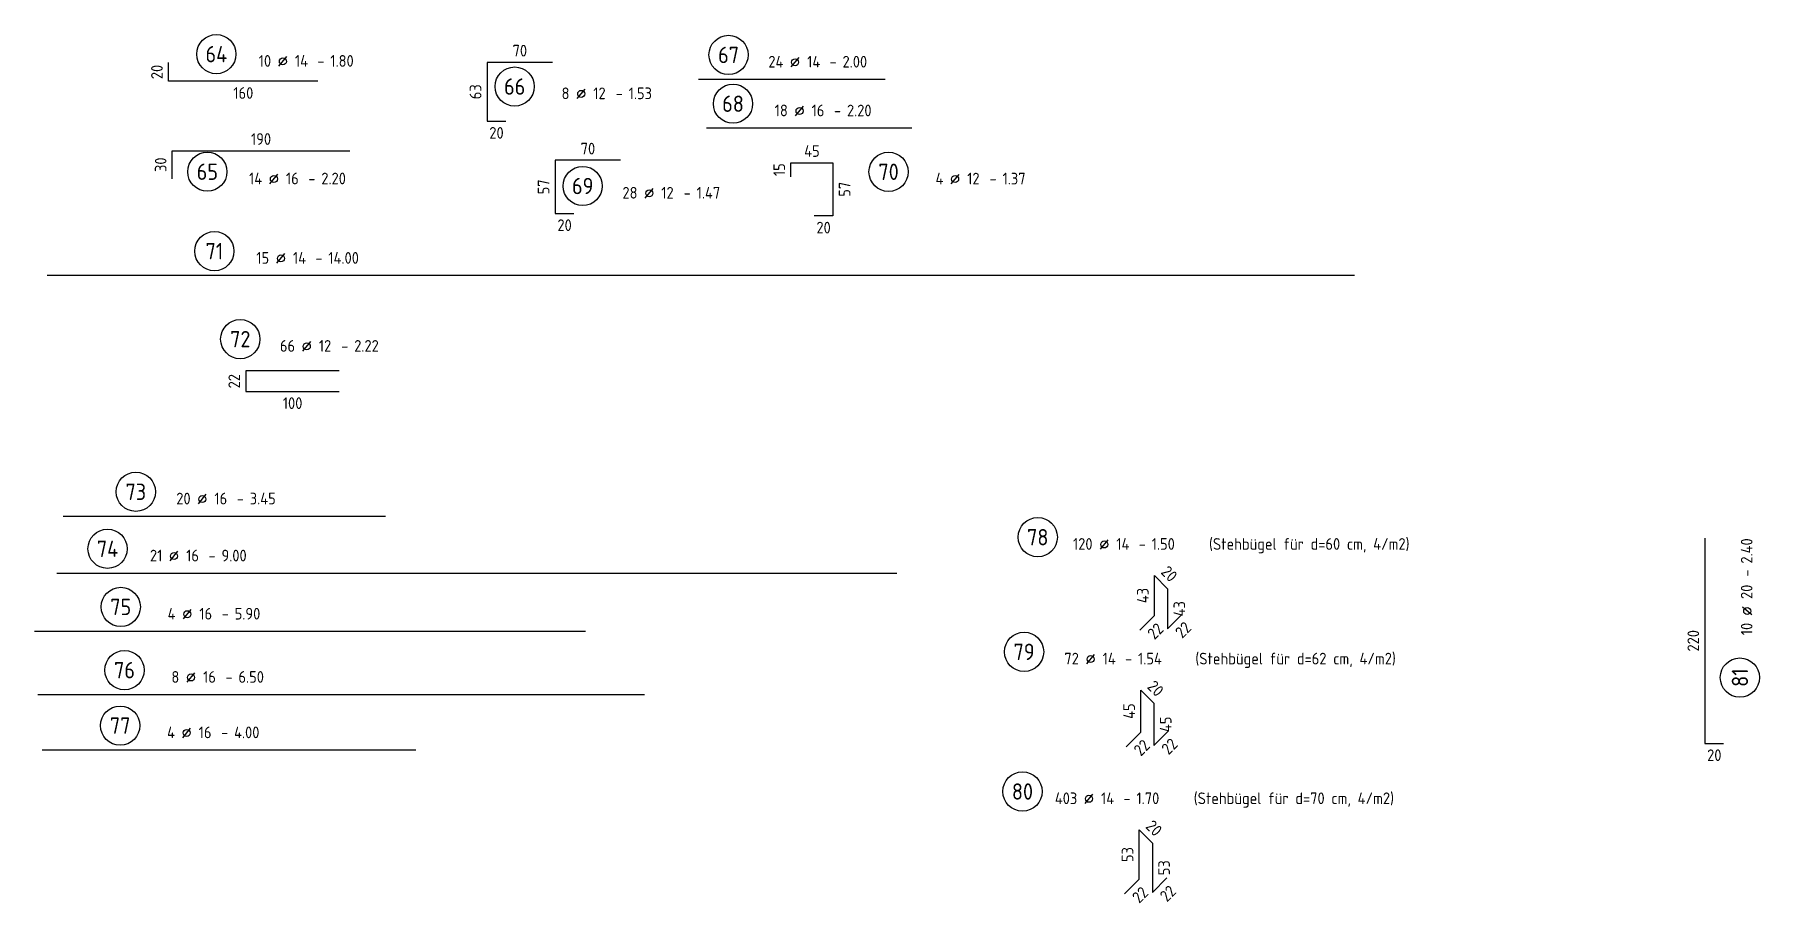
# Model space of a CAD drawing. Extents: x -59 to 99, y -34 to 56.
# Drawn here: x 76.56 to 95.03, y -0.65 to 8.65 of the extents above; entities that cross this region are included whole.
import ezdxf
from ezdxf.enums import TextEntityAlignment as Align

# ---------------------------------------------------------------- set-up
doc = ezdxf.new("R2010")
doc.units = 0
doc.header["$LTSCALE"] = 0.5
doc.linetypes.add('AUSGEZOGEN', pattern=[1000.01, 1000, 0.01])
doc.layers.add('RND', color=7, linetype='Continuous')
doc.styles.add('txt', font='isocp.shx')

msp = doc.modelspace()

# ---------------------------------------------------------------- texts
at = {"layer": 'RND', "color": 7, "linetype": 'AUSGEZOGEN', "style": 'txt'}
for s, p in [('70', (81.75516, 8.4799)), ('160', (78.7931, 8.02676)), ('190', (78.98292, 7.53372)), ('20', (81.50516, 7.5999)), ('70', (82.48447, 7.43145)), ('45', (84.88364, 7.40561)), ('20', (82.23447, 6.61145)), ('20', (85.00864, 6.58561)), ('100', (79.32118, 4.70594)), ('20', (94.54899, 0.93702))]:
    msp.add_text(s, height=0.125, dxfattribs=at).set_placement(p, align=Align.MIDDLE)
for s, rotation, p in [('20', 90, (77.8681, 8.25176)), ('63', 90, (81.28016, 8.0399)), ('30', 90, (77.90792, 7.25872)), ('15', 90, (84.53364, 7.20561)), ('57', 90, (82.00947, 7.02145)), ('57', 90, (85.23364, 6.99561)), ('22', 90, (78.69618, 4.94094)), ('20', 315, (88.7114, 2.87886)), ('43', 90, (88.4273, 2.64618)), ('43', 90, (88.81872, 2.50476)), ('22', 45, (88.5629, 2.26501)), ('22', 45, (88.85989, 2.27915)), ('220', 90, (94.32399, 2.16202)), ('20', 315, (88.565, 1.65149)), ('45', 90, (88.2809, 1.40881)), ('45', 90, (88.67232, 1.26739)), ('22', 45, (88.71349, 1.03178)), ('22', 45, (88.41651, 1.01764)), ('20', 315, (88.54787, 0.15591)), ('53', 90, (88.26377, -0.12677)), ('53', 90, (88.65519, -0.26819)), ('22', 45, (88.39937, -0.55794)), ('22', 45, (88.69636, -0.5438))]:
    msp.add_text(s, height=0.125, rotation=rotation, dxfattribs=at).set_placement(p, align=Align.MIDDLE)

# ---------------------------------------------------------------- blocks, each defined once
blk = doc.blocks.new('RND_AUSZ')
at = {"layer": 'RND', "color": 7, "linetype": 'Continuous'}
blk.add_line((1.341, 0.262), (1.509, 0.466), dxfattribs=at)
at = {"layer": 'RND', "color": 1, "linetype": 'Continuous'}
blk.add_circle((0, 0.52), 0.42, dxfattribs=at)
at = {"layer": 'RND', "color": 7, "linetype": 'Continuous'}
blk.add_circle((1.425, 0.364), 0.075, dxfattribs=at)
at = {"layer": 'RND', "color": 7, "linetype": 'Continuous', "style": 'txt'}
blk.add_text('-', height=0.25, dxfattribs=at).set_placement((2.163, 0.25))
for tag, p in [('WIEOFT', (-0.536, 0.25)), ('STK', (1.174, 0.25))]:
    blk.add_attdef(tag, text='', height=0.25, dxfattribs=at).set_placement(p, align=Align.RIGHT)
at = {"layer": 'RND', "color": 1, "linetype": 'Continuous', "style": 'txt'}
blk.add_attdef('POS', text='', height=0.35, dxfattribs=at).set_placement((0, 0.52), align=Align.MIDDLE)
at = {"layer": 'RND', "color": 7, "linetype": 'Continuous', "style": 'txt'}
for tag, p in [('DS', (1.683, 0.25)), ('LANG', (2.441, 0.25)), ('TEXT', (3.669, 0.25))]:
    blk.add_attdef(tag, p, '', height=0.25, dxfattribs=at)

# ---------------------------------------------------------------- linework, layer by layer
at = {"layer": 'RND', "color": 1, "linetype": 'AUSGEZOGEN'}
for points in [[(79.5931, 8.15176), (77.9931, 8.15176), (77.9931, 8.35176)], [(82.10516, 8.3549), (81.40516, 8.3549), (81.40516, 7.7249), (81.60516, 7.7249)], [(83.66871, 8.17408), (85.66871, 8.17408)], [(83.75379, 7.65206), (85.95379, 7.65206)], [(78.03292, 7.10872), (78.03292, 7.40872), (79.93292, 7.40872)], [(82.83447, 7.30645), (82.13447, 7.30645), (82.13447, 6.73645), (82.33447, 6.73645)], [(84.65864, 7.13061), (84.65864, 7.28061), (85.10864, 7.28061), (85.10864, 6.71061), (84.90864, 6.71061)], [(90.69363, 6.07376), (76.69363, 6.07376)], [(79.82118, 5.05094), (78.82118, 5.05094), (78.82118, 4.83094), (79.82118, 4.83094)], [(76.86517, 3.49732), (80.31517, 3.49732)], [(94.44899, 3.26202), (94.44899, 1.06202), (94.64899, 1.06202)], [(76.79418, 2.88696), (85.79418, 2.88696)], [(88.39673, 2.27562), (88.5523, 2.43118), (88.5523, 2.86118), (88.69372, 2.71976), (88.69372, 2.28976), (88.84928, 2.44532)], [(76.55665, 2.26434), (82.45665, 2.26434)], [(76.59128, 1.58731), (83.09128, 1.58731)], [(88.25034, 1.02825), (88.4059, 1.18381), (88.4059, 1.63381), (88.54732, 1.49239), (88.54732, 1.04239), (88.70289, 1.19795)], [(76.63979, 0.9936), (80.63979, 0.9936)], [(88.2332, -0.54733), (88.38877, -0.39177), (88.38877, 0.13823), (88.53019, -0.00319), (88.53019, -0.53319), (88.68575, -0.37763)]]:
    msp.add_lwpolyline(points, dxfattribs=at)

# ---------------------------------------------------------------- block references
at = {"layer": 'RND', "color": 1, "linetype": 'AUSGEZOGEN', "xscale": 0.5, "yscale": 0.5, "zscale": 0.5}
for p, values in [((78.50424, 8.18281), {'POS': '64', 'STK': '10', 'DS': '14', 'LANG': '1.80'}), ((81.69984, 7.83558), {'POS': '66', 'STK': '8', 'DS': '12', 'LANG': '1.53'}), ((84.03851, 7.65206), {'POS': '68', 'STK': '18', 'DS': '16', 'LANG': '2.20'}), ((85.70476, 6.92281), {'POS': '70', 'STK': '4', 'DS': '12', 'LANG': '1.37'}), ((77.64175, 3.49732), {'POS': '73', 'STK': '20', 'DS': '16', 'LANG': '3.45'})]:
    msp.add_blockref('RND_AUSZ', p, dxfattribs=at).add_auto_attribs(values)
at = {"layer": 'RND', "color": 7, "linetype": 'AUSGEZOGEN', "xscale": 0.5, "yscale": 0.5, "zscale": 0.5}
for p, values in [((83.99093, 8.17408), {'POS': '67', 'STK': '24', 'DS': '14', 'LANG': '2.00'}), ((78.40822, 6.92397), {'POS': '65', 'STK': '14', 'DS': '16', 'LANG': '2.20'}), ((82.42849, 6.77095), {'POS': '69', 'STK': '28', 'DS': '12', 'LANG': '1.47'}), ((78.48339, 6.07376), {'POS': '71', 'STK': '15', 'DS': '14', 'LANG': '14.00'}), ((78.76065, 5.13159), {'POS': '72', 'STK': '66', 'DS': '12', 'LANG': '2.22'}), ((77.33906, 2.88696), {'POS': '74', 'STK': '21', 'DS': '16', 'LANG': '9.00'}), ((87.3023, 3.01118), {'POS': '78', 'STK': '120', 'DS': '14', 'LANG': '1.50', 'TEXT': '(Stehbügel für d=60 cm, 4/m2)'}), ((77.48031, 2.26434), {'POS': '75', 'STK': '4', 'DS': '16', 'LANG': '5.90'}), ((87.1559, 1.78381), {'POS': '79', 'STK': '72', 'DS': '14', 'LANG': '1.54', 'TEXT': '(Stehbügel für d=62 cm, 4/m2)'}), ((77.52067, 1.58731), {'POS': '76', 'STK': '8', 'DS': '16', 'LANG': '6.50'}), ((77.47393, 0.9936), {'POS': '77', 'STK': '4', 'DS': '16', 'LANG': '4.00'}), ((87.13877, 0.28823), {'POS': '80', 'STK': '403', 'DS': '14', 'LANG': '1.70', 'TEXT': '(Stehbügel für d=70 cm, 4/m2)'})]:
    msp.add_blockref('RND_AUSZ', p, dxfattribs=at).add_auto_attribs(values)
at = {"layer": 'RND', "color": 1, "linetype": 'AUSGEZOGEN', "xscale": 0.5, "yscale": 0.5, "zscale": 0.5, "rotation": 90}
msp.add_blockref('RND_AUSZ', (95.08297, 1.76763), dxfattribs=at).add_auto_attribs({'POS': '81', 'STK': '10', 'DS': '20', 'LANG': '2.40'})

msp.set_redraw_order([(e.dxf.handle, doc.entitydb.next_handle()) for e in msp.query("TEXT MTEXT ATTDEF DIMENSION ARC_DIMENSION")])  # texts and dimensions are drawn at this point

doc.saveas('drawing.dxf')
